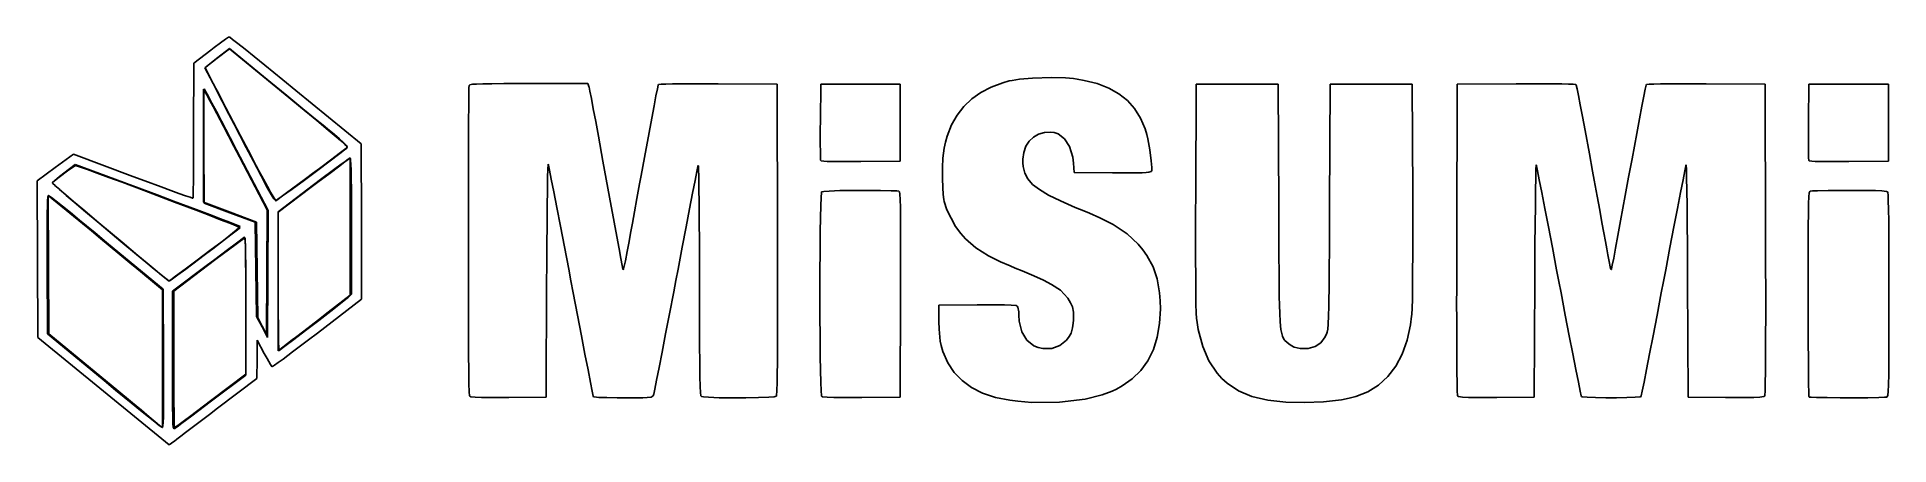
# Model space of a CAD drawing. Extents: x 1 to 1491, y 0 to 329.
import ezdxf

# ---------------------------------------------------------------- set-up
doc = ezdxf.new("R2010")
doc.units = 0

msp = doc.modelspace()

# ---------------------------------------------------------------- linework, layer by layer
for p, q in [((152.645226, 326.719101), (155.125467, 328.304355)), ((155.125467, 328.304355), (155.633761, 328.518662)), ((155.633761, 328.518662), (156.02189, 328.295578)), ((156.02189, 328.295578), (158.342835, 326.577048)), ((127.009222, 307.518662), (140.754611, 318.018662)), ((140.754611, 318.018662), (143.53891, 320.12789)), ((143.53891, 320.12789), (148.620299, 323.878769)), ((145.989092, 311.362939), (155.864105, 318.948158)), ((155.938524, 319.238236), (146.424946, 311.961253)), ((148.620299, 323.878769), (152.645226, 326.719101)), ((155.864105, 318.948158), (203.469257, 279.845025)), ((183.219262, 296.833893), (155.938524, 319.238236)), ((158.342835, 326.577048), (162.539869, 323.309006)), ((162.539869, 323.309006), (168.392799, 318.66782)), ((168.392799, 318.66782), (175.681432, 312.829856)), ((127.004611, 253.435328), (127.009222, 307.518662)), ((136.114079, 303.777721), (145.989092, 311.362939)), ((144.807039, 287.120523), (136.114079, 303.777721)), ((136.742378, 304.245182), (136.456914, 303.948947)), ((136.456914, 303.948947), (136.535615, 303.552409)), ((136.535615, 303.552409), (137.652135, 300.991888)), ((138.341048, 305.606513), (136.742378, 304.245182)), ((137.652135, 300.991888), (140.157305, 295.861236)), ((142.695143, 309.077715), (138.341048, 305.606513)), ((146.424946, 311.961253), (142.695143, 309.077715)), ((175.681432, 312.829856), (184.185578, 305.971482)), ((184.185578, 305.971482), (198.739208, 294.156455)), ((135.033624, 241.018662), (135.022892, 286.518662)), ((135.022892, 286.518662), (138.34198, 280.518662)), ((135.388939, 284.885808), (135.307517, 281.470893)), ((135.488505, 286.624823), (135.388939, 284.885808)), ((135.544702, 286.807294), (135.488505, 286.624823)), ((135.734304, 286.496894), (135.544702, 286.807294)), ((136.861563, 284.439065), (135.734304, 286.496894)), ((138.897298, 280.633715), (136.861563, 284.439065)), ((140.157305, 295.861236), (144.182915, 287.904207)), ((144.182915, 287.904207), (149.860755, 276.864558)), ((145.79343, 285.23077), (144.807039, 287.120523)), ((148.262516, 280.502209), (145.79343, 285.23077)), ((189.12168, 291.987269), (183.219262, 296.833893)), ((201.990845, 281.423968), (189.12168, 291.987269)), ((198.739208, 294.156455), (209.318789, 285.518662)), ((209.318789, 285.518662), (261.870057, 242.518662)), ((348.398841, 281.355561), (348.455756, 285.130322)), ((348.455756, 285.130322), (348.514871, 287.764552)), ((348.514871, 287.764552), (348.575875, 289.19401)), ((348.575875, 289.19401), (348.606989, 289.436874)), ((348.606989, 289.436874), (349.090427, 289.910128)), ((349.090427, 289.910128), (351.462229, 290.429249)), ((351.462229, 290.429249), (354.69699, 290.666465)), ((354.69699, 290.666465), (359.699236, 290.831235)), ((359.699236, 290.831235), (366.850085, 290.936113)), ((366.850085, 290.936113), (376.530654, 290.993652)), ((376.530654, 290.993652), (389.122061, 291.016406)), ((389.122061, 291.016406), (396.628428, 291.018662)), ((396.628428, 291.018662), (444.042878, 291.018662)), ((444.042878, 291.018662), (444.967179, 288.768662)), ((444.967179, 288.768662), (445.129286, 288.163537)), ((445.129286, 288.163537), (445.832664, 284.82964)), ((445.832664, 284.82964), (446.993669, 278.919568)), ((498.947528, 281.133402), (500.076683, 286.779593)), ((500.076683, 286.779593), (500.744091, 289.825034)), ((500.744091, 289.825034), (500.886872, 290.278574)), ((500.886872, 290.278574), (501.207655, 290.354636)), ((501.207655, 290.354636), (503.246308, 290.492167)), ((503.246308, 290.492167), (506.983092, 290.608534)), ((506.983092, 290.608534), (512.220421, 290.701684)), ((512.220421, 290.701684), (518.760711, 290.769567)), ((518.760711, 290.769567), (526.406377, 290.810133)), ((526.406377, 290.810133), (539.515239, 290.815275)), ((539.515239, 290.815275), (549.059912, 290.778574)), ((549.059912, 290.778574), (596.5, 290.518662)), ((596.5, 290.518662), (596.753904, 165.625829)), ((631.234751, 260.529591), (631.5, 290.518662)), ((631.5, 290.518662), (663.5, 290.518662)), ((663.5, 290.518662), (695.5, 290.518662)), ((695.5, 290.518662), (695.5, 259.518662)), ((753.049634, 278.760281), (760.381857, 283.941963)), ((760.381857, 283.941963), (768.723414, 288.24405)), ((768.723414, 288.24405), (778.099696, 291.690883)), ((778.099696, 291.690883), (783.183794, 293.101187)), ((783.183794, 293.101187), (785.564748, 293.625178)), ((785.564748, 293.625178), (791.328363, 294.518659)), ((791.328363, 294.518659), (801.797115, 295.45343)), ((801.797115, 295.45343), (817.252361, 295.889191)), ((817.252361, 295.889191), (828.377613, 295.563264)), ((828.377613, 295.563264), (834.891515, 295.015947)), ((834.891515, 295.015947), (837.741397, 294.63944)), ((837.741397, 294.63944), (843.473052, 293.63034)), ((843.473052, 293.63034), (853.984325, 290.95049)), ((853.984325, 290.95049), (863.259256, 287.362184)), ((863.259256, 287.362184), (871.337492, 282.833916)), ((933.208477, 199.518662), (933.5, 290.518662)), ((933.5, 290.518662), (966.5, 290.518662)), ((966.5, 290.518662), (999.5, 290.518662)), ((999.5, 290.518662), (1000, 192.018662)), ((1041, 192.518662), (1041.5, 290.518662)), ((1041.5, 290.518662), (1074.5, 290.518662)), ((1074.5, 290.518662), (1107.5, 290.518662)), ((1107.5, 290.518662), (1107.790743, 202.018662)), ((1143.246096, 165.625829), (1143.5, 290.518662)), ((1143.5, 290.518662), (1190.940088, 290.778574)), ((1190.940088, 290.778574), (1200.486476, 290.81411)), ((1200.486476, 290.81411), (1213.603804, 290.803219)), ((1213.603804, 290.803219), (1221.258539, 290.756493)), ((1221.258539, 290.756493), (1227.810238, 290.680862)), ((1227.810238, 290.680862), (1233.060969, 290.578609)), ((1233.060969, 290.578609), (1236.812805, 290.45202)), ((1236.812805, 290.45202), (1238.867815, 290.30338)), ((1238.867815, 290.30338), (1239.197158, 290.221504)), ((1239.197158, 290.221504), (1239.345277, 289.780605)), ((1239.345277, 289.780605), (1240.004231, 286.866216)), ((1240.004231, 286.866216), (1241.101256, 281.480144)), ((1293.787485, 280.892436), (1294.954131, 286.647007)), ((1294.954131, 286.647007), (1295.649718, 289.755198)), ((1295.649718, 289.755198), (1295.802611, 290.221272)), ((1295.802611, 290.221272), (1296.131977, 290.303172)), ((1296.131977, 290.303172), (1298.187032, 290.451857)), ((1298.187032, 290.451857), (1301.938909, 290.578488)), ((1301.938909, 290.578488), (1307.189678, 290.680777)), ((1307.189678, 290.680777), (1313.741408, 290.75644)), ((1313.741408, 290.75644), (1321.396168, 290.803191)), ((1321.396168, 290.803191), (1334.513519, 290.814105)), ((1334.513519, 290.814105), (1344.059912, 290.778574)), ((1344.059912, 290.778574), (1391.5, 290.518662)), ((1391.5, 290.518662), (1391.753904, 165.625829)), ((1426.234751, 260.529591), (1426.5, 290.518662)), ((1426.5, 290.518662), (1458.5, 290.518662)), ((1458.5, 290.518662), (1490.5, 290.518662)), ((1490.5, 290.518662), (1490.5, 259.518662)), ((135.204108, 270.363114), (135.184621, 263.045125)), ((135.24549, 276.567516), (135.204108, 270.363114)), ((135.307517, 281.470893), (135.24549, 276.567516)), ((138.34198, 280.518662), (138.795152, 279.686522)), ((138.795152, 279.686522), (140.327617, 276.816633)), ((141.734788, 275.283063), (138.897298, 280.633715)), ((140.327617, 276.816633), (142.607763, 272.505328)), ((145.267315, 268.58933), (141.734788, 275.283063)), ((142.607763, 272.505328), (145.531008, 266.951884)), ((149.38816, 260.754737), (145.267315, 268.58933)), ((152.990543, 271.450806), (148.262516, 280.502209)), ((149.860755, 276.864558), (155.28269, 266.407703)), ((164.706443, 249.030105), (152.990543, 271.450806)), ((214.967404, 270.776838), (201.990845, 281.423968)), ((203.469257, 279.845025), (213.026267, 271.974746)), ((213.026267, 271.974746), (226.077708, 261.15501)), ((226.477305, 261.337373), (214.967404, 270.776838)), ((348.221463, 260.089686), (348.318276, 273.695448)), ((348.318276, 273.695448), (348.398841, 281.355561)), ((446.993669, 278.919568), (448.554786, 270.739749)), ((448.554786, 270.739749), (450.458505, 260.596612)), ((495.531406, 263.240693), (497.413483, 273.186942)), ((497.413483, 273.186942), (498.947528, 281.133402)), ((741.311617, 265.660764), (746.701352, 272.674661)), ((746.701352, 272.674661), (753.049634, 278.760281)), ((871.337492, 282.833916), (878.258681, 277.334184)), ((878.258681, 277.334184), (884.062469, 270.831481)), ((884.062469, 270.831481), (888.788506, 263.294304)), ((1241.101256, 281.480144), (1242.581696, 273.908512)), ((1242.581696, 273.908512), (1244.390895, 264.437446)), ((1290.274668, 262.668192), (1292.208193, 272.797494)), ((1292.208193, 272.797494), (1293.787485, 280.892436)), ((126.992794, 242.560236), (127.004611, 253.435328)), ((135.184621, 263.045125), (135.199177, 250.390183)), ((145.531008, 266.951884), (150.892915, 256.728627)), ((156.439075, 247.306089), (149.38816, 260.754737)), ((150.892915, 256.728627), (159.316878, 240.610051)), ((155.28269, 266.407703), (159.482277, 258.339686)), ((159.482277, 258.339686), (164.169053, 249.356876)), ((226.077708, 261.15501), (233.639591, 254.837348)), ((231.190368, 257.474106), (226.477305, 261.337373)), ((234.586975, 254.68756), (231.190368, 257.474106)), ((233.639591, 254.837348), (240.063788, 249.426778)), ((240.212305, 250.042748), (234.586975, 254.68756)), ((348.139055, 243.078131), (348.221463, 260.089686)), ((450.458505, 260.596612), (452.647314, 248.796585)), ((493.358157, 251.595134), (495.531406, 263.240693)), ((631.170569, 243.574006), (631.191455, 254.479396)), ((631.191455, 254.479396), (631.234751, 260.529591)), ((695.5, 259.518662), (695.5, 228.518662)), ((733.306224, 248.750764), (736.855039, 257.694245)), ((736.855039, 257.694245), (741.311617, 265.660764)), ((888.788506, 263.294304), (892.476437, 254.691147)), ((892.476437, 254.691147), (893.943503, 249.97998)), ((1244.390895, 264.437446), (1246.474196, 253.35307)), ((1246.474196, 253.35307), (1249.993527, 234.327448)), ((1288.045323, 250.81054), (1290.274668, 262.668192)), ((1426.170569, 243.574006), (1426.191455, 254.479396)), ((1426.191455, 254.479396), (1426.234751, 260.529591)), ((1490.5, 259.518662), (1490.5, 228.518662)), ((126.937767, 227.646103), (126.992794, 242.560236)), ((135.044357, 195.518662), (135.033624, 241.018662)), ((135.199177, 250.390183), (135.239897, 241.108264)), ((135.239897, 241.108264), (135.5, 194.844326)), ((161.563818, 237.504058), (156.439075, 247.306089)), ((159.316878, 240.610051), (163.839876, 231.933037)), ((164.169053, 249.356876), (169.359492, 239.427243)), ((172.940914, 233.276993), (164.706443, 249.030105)), ((169.359492, 239.427243), (175.070068, 228.518755)), ((240.063788, 249.426778), (245.156221, 245.086758)), ((244.426221, 246.493251), (240.212305, 250.042748)), ((247.403641, 243.868205), (244.426221, 246.493251)), ((245.156221, 245.086758), (248.722813, 241.980742)), ((249.437736, 238.8347), (247.258263, 237.12465)), ((249.933972, 241.29021), (247.403641, 243.868205)), ((248.469985, 237.538342), (249.878098, 238.647366)), ((248.722813, 241.980742), (250.569487, 240.272186)), ((250.612684, 239.809175), (249.437736, 238.8347)), ((249.878098, 238.647366), (250.190368, 238.914229)), ((250.612575, 239.493713), (249.933972, 241.29021)), ((250.190368, 238.914229), (250.612575, 239.493713)), ((250.569487, 240.272186), (250.787205, 239.993035)), ((250.787205, 239.993035), (250.612684, 239.809175)), ((261.870057, 242.518662), (261.935028, 179.906867)), ((348.07354, 223.174709), (348.139055, 243.078131)), ((452.647314, 248.796585), (456.339261, 228.660187)), ((489.676712, 231.597892), (493.358157, 251.595134)), ((631.231168, 235.116827), (631.170569, 243.574006)), ((729.809179, 230.989969), (730.710474, 238.970056)), ((730.710474, 238.970056), (731.864292, 243.905055)), ((731.864292, 243.905055), (733.306224, 248.750764)), ((796.535344, 240.493851), (794.810682, 235.604937)), ((799.177053, 244.659284), (796.535344, 240.493851)), ((802.625593, 247.99464), (799.177053, 244.659284)), ((806.770749, 250.39332), (802.625593, 247.99464)), ((811.502304, 251.748725), (806.770749, 250.39332)), ((816.710044, 251.954259), (811.502304, 251.748725)), ((819.458041, 251.592511), (816.710044, 251.954259)), ((822.440264, 250.638524), (819.458041, 251.592511)), ((827.671842, 246.644358), (822.440264, 250.638524)), ((831.6994, 240.229914), (827.671842, 246.644358)), ((834.250704, 231.828762), (831.6994, 240.229914)), ((893.943503, 249.97998), (894.786002, 246.486176)), ((894.786002, 246.486176), (896.348552, 237.741861)), ((1284.274418, 230.452803), (1288.045323, 250.81054)), ((1426.231168, 235.116827), (1426.170569, 243.574006)), ((15.632386, 223.496492), (30.279616, 234.169207)), ((31.710929, 225.921418), (22.605464, 218.887749)), ((25.436063, 220.773432), (29.787113, 223.788469)), ((29.787113, 223.788469), (31.628527, 224.869464)), ((30.279616, 234.169207), (78.106182, 216.226975)), ((31.628527, 224.869464), (32.082367, 225.018662)), ((97.605464, 201.344153), (31.710929, 225.921418)), ((32.082367, 225.018662), (32.688531, 224.877082)), ((32.688531, 224.877082), (35.958637, 223.79828)), ((35.958637, 223.79828), (41.656269, 221.778262)), ((126.879434, 218.962373), (126.937767, 227.646103)), ((187.018026, 188.76573), (161.563818, 237.504058)), ((163.839876, 231.933037), (186.018682, 189.347411)), ((175.257045, 228.858343), (172.940914, 233.276993)), ((175.070068, 228.518755), (181.317255, 216.599382)), ((179.490829, 220.852444), (175.257045, 228.858343)), ((226.958231, 221.412115), (236.858554, 228.775635)), ((238.176176, 230.20966), (228.130471, 222.689362)), ((236.819746, 218.994993), (244.65122, 224.9011)), ((236.858554, 228.775635), (244.619523, 234.602202)), ((244.190287, 234.767142), (238.176176, 230.20966)), ((245.737338, 226.075078), (239.480275, 221.482895)), ((247.258263, 237.12465), (244.190287, 234.767142)), ((244.619523, 234.602202), (248.469985, 237.538342)), ((244.65122, 224.9011), (248.636377, 227.905349)), ((248.976581, 228.404229), (245.737338, 226.075078)), ((248.636377, 227.905349), (250.171241, 229.061544)), ((251.328957, 230.044275), (248.976581, 228.404229)), ((250.171241, 229.061544), (250.557571, 229.352068)), ((250.557571, 229.352068), (253, 231.185475)), ((252.67347, 230.906709), (251.328957, 230.044275)), ((252.929966, 231.018662), (252.67347, 230.906709)), ((253.06509, 230.8235), (252.929966, 231.018662)), ((253, 231.185475), (252.999184, 175.852068)), ((253.306115, 229.239467), (253.06509, 230.8235)), ((253.509164, 226.013283), (253.306115, 229.239467)), ((253.675419, 221.084303), (253.509164, 226.013283)), ((412.13763, 225.681198), (411.97889, 222.196408)), ((412.212839, 226.018662), (412.13763, 225.681198)), ((412.376781, 225.386217), (412.212839, 226.018662)), ((413.219074, 221.399287), (412.376781, 225.386217)), ((456.339261, 228.660187), (458.989178, 214.058557)), ((487.024286, 217.018662), (489.676712, 231.597892)), ((532.772921, 224.297074), (531.917397, 220.213517)), ((532.952147, 225.018662), (532.772921, 224.297074)), ((533.050248, 224.857444), (532.952147, 225.018662)), ((533.235218, 221.967304), (533.050248, 224.857444)), ((631.325669, 230.997697), (631.231168, 235.116827)), ((631.410306, 229.550974), (631.325669, 230.997697)), ((631.458771, 229.265508), (631.410306, 229.550974)), ((631.929413, 228.925255), (631.458771, 229.265508)), ((634.07264, 228.544222), (631.929413, 228.925255)), ((636.659548, 228.370168), (634.07264, 228.544222)), ((640.332859, 228.255076), (636.659548, 228.370168)), ((645.229657, 228.194653), (640.332859, 228.255076)), ((651.487026, 228.184602), (645.229657, 228.194653)), ((659.242049, 228.220629), (651.487026, 228.184602)), ((663.724019, 228.254579), (659.242049, 228.220629)), ((695.5, 228.518662), (663.724019, 228.254579)), ((729.593549, 223.438547), (729.809179, 230.989969)), ((794.810682, 235.604937), (794.113282, 230.099143)), ((794.113282, 230.099143), (794.184247, 227.148227)), ((794.184247, 227.148227), (794.49596, 224.254804)), ((794.49596, 224.254804), (795.789783, 218.999625)), ((834.887688, 227.018662), (834.250704, 231.828762)), ((835.5, 219.518662), (834.887688, 227.018662)), ((896.348552, 237.741861), (897.478617, 228.788308)), ((897.478617, 228.788308), (897.848005, 223.475614)), ((1207.136751, 225.232132), (1206.978202, 221.844669)), ((1207.211861, 225.518662), (1207.136751, 225.232132)), ((1207.375023, 224.838986), (1207.211861, 225.518662)), ((1208.211884, 220.783256), (1207.375023, 224.838986)), ((1249.993527, 234.327448), (1252.522961, 220.461592)), ((1281.561075, 215.61307), (1284.274418, 230.452803)), ((1327.624977, 224.838986), (1326.788116, 220.783256)), ((1327.788139, 225.518662), (1327.624977, 224.838986)), ((1327.863249, 225.232132), (1327.788139, 225.518662)), ((1328.021798, 221.844669), (1327.863249, 225.232132)), ((1426.325669, 230.997697), (1426.231168, 235.116827)), ((1426.410306, 229.550974), (1426.325669, 230.997697)), ((1426.458771, 229.265508), (1426.410306, 229.550974)), ((1426.929413, 228.925255), (1426.458771, 229.265508)), ((1429.07264, 228.544222), (1426.929413, 228.925255)), ((1431.659548, 228.370168), (1429.07264, 228.544222)), ((1435.332859, 228.255076), (1431.659548, 228.370168)), ((1440.229657, 228.194653), (1435.332859, 228.255076)), ((1446.487026, 228.184602), (1440.229657, 228.194653)), ((1454.242049, 228.220629), (1446.487026, 228.184602)), ((1458.724019, 228.254579), (1454.242049, 228.220629)), ((1490.5, 228.518662), (1458.724019, 228.254579)), ((0.985155, 212.823776), (15.632386, 223.496492)), ((1.242577, 149.714613), (0.985155, 212.823776)), ((13.455151, 211.371319), (13.211317, 211.07032)), ((13.211317, 211.07032), (13.449335, 210.767461)), ((13.312387, 210.843153), (13.465506, 211.152344)), ((13.57274, 210.571951), (13.312387, 210.843153)), ((13.449335, 210.767461), (15.431002, 208.916463)), ((14.932988, 212.713218), (13.455151, 211.371319)), ((13.465506, 211.152344), (14.825768, 212.489328)), ((15.46767, 208.881342), (13.57274, 210.571951)), ((14.825768, 212.489328), (18.755809, 215.728355)), ((19.047204, 216.094863), (14.932988, 212.713218)), ((15.431002, 208.916463), (19.19427, 205.594925)), ((19.035322, 205.795445), (15.46767, 208.881342)), ((18.755809, 215.728355), (25.436063, 220.773432)), ((22.605464, 218.887749), (19.047204, 216.094863)), ((41.656269, 221.778262), (49.402012, 218.960596)), ((49.402012, 218.960596), (58.816452, 215.48885)), ((58.816452, 215.48885), (69.520174, 211.506592)), ((69.520174, 211.506592), (87.163194, 204.890051)), ((78.106182, 216.226975), (87.724422, 212.633651)), ((87.724422, 212.633651), (100.919395, 207.757458)), ((126.72075, 205.624641), (126.80636, 211.547214)), ((126.80636, 211.547214), (126.879434, 218.962373)), ((183.185375, 213.969147), (179.490829, 220.852444)), ((181.317255, 216.599382), (184.647226, 210.250604)), ((186.331158, 208.225335), (183.185375, 213.969147)), ((184.647226, 210.250604), (186.428589, 206.901225)), ((223.429966, 209.43938), (195, 187.860097)), ((206.228277, 206.124176), (216.052109, 213.355479)), ((216.853775, 214.326295), (206.691534, 206.792033)), ((216.052109, 213.355479), (221.5, 217.37486)), ((222.5, 218.508773), (216.853775, 214.326295)), ((221.5, 217.37486), (226.958231, 221.412115)), ((221.606564, 207.518662), (226.981428, 211.57366)), ((228.130471, 222.689362), (222.5, 218.508773)), ((229.162786, 213.774202), (223.429966, 209.43938)), ((226.981428, 211.57366), (236.819746, 218.994993)), ((239.480275, 221.482895), (229.162786, 213.774202)), ((253.806066, 214.391882), (253.675419, 221.084303)), ((253.902287, 205.875376), (253.806066, 214.391882)), ((348.027408, 200.893346), (348.07354, 223.174709)), ((411.813202, 215.283005), (411.645539, 205.322434)), ((411.97889, 222.196408), (411.813202, 215.283005)), ((414.684641, 214.104099), (413.219074, 221.399287)), ((416.698357, 203.886006), (414.684641, 214.104099)), ((458.989178, 214.058557), (461.627684, 199.495396)), ((483.644635, 198.366306), (485.828129, 210.414474)), ((485.828129, 210.414474), (487.024286, 217.018662)), ((530.460504, 212.925614), (528.475915, 202.81276)), ((531.917397, 220.213517), (530.460504, 212.925614)), ((533.403273, 215.836091), (533.235218, 221.967304)), ((533.552082, 206.682847), (533.403273, 215.836091)), ((729.558177, 218.518662), (729.593549, 223.438547)), ((729.566551, 214.497897), (729.558177, 218.518662)), ((729.717955, 207.449927), (729.566551, 214.497897)), ((795.789783, 218.999625), (798.199744, 214.278413)), ((798.199744, 214.278413), (801.99257, 209.881262)), ((801.99257, 209.881262), (807.434988, 205.598269)), ((866.275825, 219.254173), (835.5, 219.518662)), ((871.112051, 219.214988), (866.275825, 219.254173)), ((879.242673, 219.168694), (871.112051, 219.214988)), ((885.518467, 219.173558), (879.242673, 219.168694)), ((890.180571, 219.239654), (885.518467, 219.173558)), ((893.470122, 219.377053), (890.180571, 219.239654)), ((895.628256, 219.595826), (893.470122, 219.377053)), ((897.271538, 220.098596), (895.628256, 219.595826)), ((897.656105, 220.56487), (897.271538, 220.098596)), ((897.79085, 221.201577), (897.656105, 220.56487)), ((897.848005, 223.475614), (897.79085, 221.201577)), ((1206.812689, 215.020829), (1206.645182, 205.140006)), ((1206.978202, 221.844669), (1206.812689, 215.020829)), ((1209.667309, 213.452753), (1208.211884, 220.783256)), ((1211.666714, 203.231953), (1209.667309, 213.452753)), ((1252.522961, 220.461592), (1253.821244, 213.306337)), ((1253.821244, 213.306337), (1256.180885, 200.305661)), ((1278.854594, 200.7802), (1281.561075, 215.61307)), ((1325.332691, 213.452753), (1323.333286, 203.231953)), ((1326.788116, 220.783256), (1325.332691, 213.452753)), ((1328.187311, 215.020829), (1328.021798, 221.844669)), ((1328.354818, 205.140006), (1328.187311, 215.020829)), ((9.525244, 196.98264), (9.353306, 192.635541)), ((9.760423, 199.626826), (9.525244, 196.98264)), ((10.063339, 200.818406), (9.760423, 199.626826)), ((10.241603, 145.306085), (9.983207, 201.022659)), ((9.983207, 201.022659), (44.741603, 172.335927)), ((10.241604, 200.94769), (10.063339, 200.818406)), ((10.605848, 200.744843), (10.241604, 200.94769)), ((12.669243, 199.22409), (10.605848, 200.744843)), ((16.352699, 196.34571), (12.669243, 199.22409)), ((21.464432, 192.264645), (16.352699, 196.34571)), ((24.084203, 201.477036), (19.035322, 205.795445)), ((19.19427, 205.594925), (24.468049, 201.030641)), ((30.422822, 196.088893), (24.084203, 201.477036)), ((24.468049, 201.030641), (30.981251, 195.45141)), ((37.859686, 189.793795), (30.422822, 196.088893)), ((30.981251, 195.45141), (38.462789, 189.085026)), ((87.163194, 204.890051), (111.65851, 195.621173)), ((110.859461, 196.391473), (97.605464, 201.344153)), ((100.919395, 207.757458), (108.605188, 204.953321)), ((108.605188, 204.953321), (115.170887, 202.589814)), ((129.049946, 189.561299), (110.859461, 196.391473)), ((111.65851, 195.621173), (129.098526, 188.962508)), ((115.170887, 202.589814), (120.418139, 200.738339)), ((120.418139, 200.738339), (124.148591, 199.470298)), ((124.148591, 199.470298), (126.163891, 198.857094)), ((126.163891, 198.857094), (126.466374, 198.818369)), ((126.466374, 198.818369), (126.520757, 199.153312)), ((126.520757, 199.153312), (126.624813, 201.418669)), ((126.624813, 201.418669), (126.72075, 205.624641)), ((156.272179, 187.518662), (135.044357, 195.518662)), ((135.5, 194.844326), (156, 187.067532)), ((188.918656, 203.637893), (186.331158, 208.225335)), ((186.428589, 206.901225), (189.387096, 201.632342)), ((190.938346, 200.223705), (188.918656, 203.637893)), ((189.387096, 201.632342), (191.548194, 198.257125)), ((192.380704, 197.999653), (190.938346, 200.223705)), ((191.548194, 198.257125), (192.921746, 196.760174)), ((193.236208, 196.982621), (192.380704, 197.999653)), ((192.921746, 196.760174), (193.316273, 196.711235)), ((193.440914, 196.932014), (193.236208, 196.982621)), ((193.316273, 196.711235), (193.576932, 196.888887)), ((193.694064, 197.125296), (193.440914, 196.932014)), ((193.576932, 196.888887), (194.886426, 197.827445)), ((195.019262, 198.117776), (193.694064, 197.125296)), ((194.886426, 197.827445), (198.604359, 200.534504)), ((197.336999, 199.844395), (195.019262, 198.117776)), ((195.097985, 187.518662), (221.606564, 207.518662)), ((200.528088, 202.216655), (197.336999, 199.844395)), ((198.604359, 200.534504), (206.228277, 206.124176)), ((206.691534, 206.792033), (200.528088, 202.216655)), ((253.965267, 195.474139), (253.902287, 205.875376)), ((253.99619, 183.127526), (253.965267, 195.474139)), ((348.003149, 176.747967), (348.027408, 200.893346)), ((411.645539, 205.322434), (411.480876, 192.69614)), ((419.185097, 191.130361), (416.698357, 203.886006)), ((461.627684, 199.495396), (465.263311, 179.548875)), ((481.724523, 187.786837), (483.644635, 198.366306)), ((528.475915, 202.81276), (526.037301, 190.254349)), ((533.679314, 194.726613), (533.552082, 206.682847)), ((533.782638, 180.186431), (533.679314, 194.726613)), ((631.508588, 192.541937), (631.754183, 199.387037)), ((631.754183, 199.387037), (632.041064, 203.197404)), ((632.041064, 203.197404), (632.2, 203.818662)), ((632.2, 203.818662), (632.495401, 203.945664)), ((632.495401, 203.945664), (634.01536, 204.180955)), ((634.01536, 204.180955), (638.303725, 204.485233)), ((638.303725, 204.485233), (646.890097, 204.794873)), ((646.890097, 204.794873), (657.524901, 204.987409)), ((657.524901, 204.987409), (668.866411, 205.054864)), ((668.866411, 205.054864), (679.572903, 204.989255)), ((679.572903, 204.989255), (688.30265, 204.782604)), ((688.30265, 204.782604), (692.745591, 204.530256)), ((692.745591, 204.530256), (694.391003, 204.313791)), ((694.391003, 204.313791), (694.755852, 204.190716)), ((694.755852, 204.190716), (694.933214, 203.869171)), ((694.933214, 203.869171), (695.234836, 201.869702)), ((695.234836, 201.869702), (695.469323, 197.756152)), ((695.469323, 197.756152), (695.641082, 191.161832)), ((730.045655, 201.782832), (729.717955, 207.449927)), ((730.545756, 197.563964), (730.045655, 201.782832)), ((730.85924, 196.018662), (730.545756, 197.563964)), ((733.002893, 189.385853), (730.85924, 196.018662)), ((807.434988, 205.598269), (814.793727, 201.219527)), ((814.793727, 201.219527), (824.335514, 196.53513)), ((824.335514, 196.53513), (836.327076, 191.335175)), ((933.176686, 188.280176), (933.208477, 199.518662)), ((1107.790743, 202.018662), (1107.82241, 191.070556)), ((1206.645182, 205.140006), (1206.480652, 192.581595)), ((1214.135516, 190.505332), (1211.666714, 203.231953)), ((1256.180885, 200.305661), (1258.242366, 188.958674)), ((1275.11756, 180.456332), (1278.854594, 200.7802)), ((1323.333286, 203.231953), (1320.864484, 190.505332)), ((1328.519348, 192.581595), (1328.354818, 205.140006)), ((1426.183218, 185.847953), (1426.346786, 194.413481)), ((1426.346786, 194.413481), (1426.583639, 199.873898)), ((1426.583639, 199.873898), (1426.90679, 202.91059)), ((1426.90679, 202.91059), (1427.32925, 204.204942)), ((1427.32925, 204.204942), (1427.581787, 204.411673)), ((1427.581787, 204.411673), (1427.897098, 204.473506)), ((1427.897098, 204.473506), (1429.392711, 204.591658)), ((1429.392711, 204.591658), (1433.557899, 204.750437)), ((1433.557899, 204.750437), (1442.024793, 204.914632)), ((1442.024793, 204.914632), (1452.879741, 205.006273)), ((1452.879741, 205.006273), (1458.881787, 205.018662)), ((1458.881787, 205.018662), (1462.808722, 205.014848)), ((1462.808722, 205.014848), (1469.747761, 204.983286)), ((1469.747761, 204.983286), (1475.527034, 204.917486)), ((1475.527034, 204.917486), (1480.218547, 204.814651)), ((1480.218547, 204.814651), (1485.373781, 204.584846)), ((1485.373781, 204.584846), (1489.112326, 204.122735)), ((1489.112326, 204.122735), (1489.8, 203.818662)), ((1489.8, 203.818662), (1489.964058, 203.420565)), ((1489.964058, 203.420565), (1490.250051, 201.160171)), ((1490.250051, 201.160171), (1490.483216, 196.717312)), ((1490.483216, 196.717312), (1490.66755, 189.815748)), ((9.240111, 186.335221), (9.181162, 177.831372)), ((9.353306, 192.635541), (9.240111, 186.335221)), ((27.812661, 187.135839), (21.464432, 192.264645)), ((35.205602, 181.114235), (27.812661, 187.135839)), ((47.834326, 170.746771), (35.205602, 181.114235)), ((50.655302, 179.006683), (37.859686, 189.793795)), ((38.462789, 189.085026), (50.907719, 178.557843)), ((60, 171.156349), (50.655302, 179.006683)), ((139.650753, 185.558667), (129.049946, 189.561299)), ((129.098526, 188.962508), (139.570244, 184.932109)), ((139.570244, 184.932109), (148.675344, 181.396174)), ((148.71127, 182.117958), (139.650753, 185.558667)), ((148.675344, 181.396174), (156.034413, 178.498272)), ((155.957777, 179.343117), (148.71127, 182.117958)), ((161.116551, 177.338089), (155.957777, 179.343117)), ((156, 187.067532), (176.5, 179.290739)), ((177.5, 179.518662), (156.272179, 187.518662)), ((176.5, 179.290739), (177, 141.4047)), ((178, 141.018662), (177.5, 179.518662)), ((186.018682, 189.347411), (185.759341, 139.110651)), ((186.759013, 137.642196), (187.018026, 188.76573)), ((195, 187.860097), (195, 131.93938)), ((195.048992, 131.706693), (195.097985, 187.518662)), ((254, 176.205753), (253.99619, 183.127526)), ((261.935028, 179.906867), (262, 117.295073)), ((411.480876, 192.69614), (411.324187, 177.785569)), ((422.069735, 176.222517), (419.185097, 191.130361)), ((465.263311, 179.548875), (467.391779, 167.952277)), ((480.049741, 178.582176), (481.724523, 187.786837)), ((526.037301, 190.254349), (523.218333, 175.629776)), ((533.859723, 163.281342), (533.782638, 180.186431)), ((631.141098, 171.615064), (631.304239, 183.128985)), ((631.304239, 183.128985), (631.508588, 192.541937)), ((695.641082, 191.161832), (695.754518, 181.720054)), ((695.754518, 181.720054), (695.814036, 169.064129)), ((739.93051, 176.012457), (733.002893, 189.385853)), ((836.327076, 191.335175), (843.324875, 188.476267)), ((843.324875, 188.476267), (847.894156, 186.59827)), ((847.894156, 186.59827), (856.207234, 182.932748)), ((856.207234, 182.932748), (866.824006, 177.521635)), ((933.145261, 167.894807), (933.176686, 188.280176)), ((1000, 192.018662), (1000.046495, 182.852359)), ((1000.046495, 182.852359), (1000.132663, 166.238922)), ((1040.875875, 169.062958), (1040.957297, 184.229335)), ((1040.957297, 184.229335), (1041, 192.518662)), ((1107.82241, 191.070556), (1107.853191, 171.169284)), ((1206.480652, 192.581595), (1206.324069, 177.724991)), ((1216.999132, 175.657366), (1214.135516, 190.505332)), ((1258.242366, 188.958674), (1260.026976, 179.154066)), ((1260.026976, 179.154066), (1261.556005, 170.780528)), ((1272.924501, 168.634968), (1275.11756, 180.456332)), ((1320.864484, 190.505332), (1318.000868, 175.657366)), ((1328.675931, 177.724991), (1328.519348, 192.581595)), ((1426.100809, 176.976181), (1426.183218, 185.847953)), ((1490.66755, 189.815748), (1490.807053, 180.179245)), ((1490.807053, 180.179245), (1490.905723, 167.531564)), ((9.181162, 177.831372), (9.171962, 166.873686)), ((9.171962, 166.873686), (9.208014, 153.211857)), ((44.741603, 172.335927), (51.953446, 166.382706)), ((57, 163.171049), (47.834326, 170.746771)), ((50.907719, 178.557843), (68.359974, 163.892666)), ((51.953446, 166.382706), (66.068555, 154.724691)), ((69.354099, 163.318512), (60, 171.156349)), ((149.969387, 163.937016), (140.117276, 156.499065)), ((142.368319, 157.983543), (152.432272, 165.818274)), ((158.081516, 170.110961), (149.969387, 163.937016)), ((152.432272, 165.818274), (158.340404, 170.564798)), ((156.034413, 178.498272), (161.268035, 176.38197)), ((162.285663, 173.357848), (158.081516, 170.110961)), ((158.340404, 170.564798), (161.285363, 173.019213)), ((163.732819, 164.258337), (160.484296, 161.818709)), ((163.91387, 176.20682), (161.116551, 177.338089)), ((161.268035, 176.38197), (163.996797, 175.190837)), ((161.285363, 173.019213), (163.302801, 174.798615)), ((161.296762, 161.768999), (164.465723, 164.11725)), ((163.905645, 174.647725), (162.285663, 173.357848)), ((163.302801, 174.798615), (164.279159, 175.811237)), ((166.103754, 166.041455), (163.732819, 164.258337)), ((164.303288, 174.987074), (163.905645, 174.647725)), ((164.341446, 176.001328), (163.91387, 176.20682)), ((163.996797, 175.190837), (164.303288, 174.987074)), ((164.279159, 175.811237), (164.341446, 176.001328)), ((164.465723, 164.11725), (166.74747, 165.793019)), ((167.476105, 167.077271), (166.103754, 166.041455)), ((166.74747, 165.793019), (168.023056, 166.707724)), ((167.75, 167.286567), (167.476105, 167.077271)), ((167.928297, 167.28769), (167.75, 167.286567)), ((168.235487, 166.325472), (167.928297, 167.28769)), ((168.023056, 166.707724), (168.246369, 166.851995)), ((168.481591, 163.8667), (168.235487, 166.325472)), ((168.246369, 166.851995), (168.323139, 166.600383)), ((168.323139, 166.600383), (168.469836, 164.465387)), ((168.469836, 164.465387), (168.604831, 160.341695)), ((252.999184, 175.852068), (252.998367, 120.518662)), ((254, 121.392844), (254, 176.205753)), ((348, 164.136874), (348.003149, 176.747967)), ((348.000817, 155.360924), (348, 164.136874)), ((411.324187, 177.785569), (411.180448, 160.972165)), ((425.277146, 159.547828), (422.069735, 176.222517)), ((467.391779, 167.952277), (469.219599, 158.065025)), ((475.859323, 155.836913), (477.36395, 163.92171)), ((477.36395, 163.92171), (478.602235, 170.65843)), ((478.602235, 170.65843), (480.049741, 178.582176)), ((523.218333, 175.629776), (520.092682, 159.318436)), ((596.753904, 165.625829), (596.770102, 157.219104)), ((631.019124, 158.467053), (631.141098, 171.615064)), ((695.814036, 169.064129), (695.824041, 152.827368)), ((744.18786, 170.288472), (739.93051, 176.012457)), ((747.999559, 166.096748), (744.18786, 170.288472)), ((756.332409, 158.78841), (747.999559, 166.096748)), ((866.824006, 177.521635), (878.111479, 170.080293)), ((878.111479, 170.080293), (886.945697, 161.836368)), ((933.157008, 150.261726), (933.145261, 167.894807)), ((1000.132663, 166.238922), (1000.215124, 151.781799)), ((1040.797573, 155.681299), (1040.875875, 169.062958)), ((1107.853191, 171.169284), (1107.840247, 153.889556)), ((1143.229748, 157.150846), (1143.246096, 165.625829)), ((1206.324069, 177.724991), (1206.180404, 160.949588)), ((1220.182977, 159.072532), (1216.999132, 175.657366)), ((1261.556005, 170.780528), (1262.850742, 163.726748)), ((1271.036621, 158.55131), (1272.924501, 168.634968)), ((1318.000868, 175.657366), (1314.817023, 159.072532)), ((1328.819596, 160.949588), (1328.675931, 177.724991)), ((1391.753904, 165.625829), (1391.770252, 157.150846)), ((1426.034182, 161.337122), (1426.061994, 169.73643)), ((1426.061994, 169.73643), (1426.100809, 176.976181)), ((1490.905723, 167.531564), (1490.96756, 151.596467)), ((1.5, 86.605451), (1.242577, 149.714613)), ((9.208014, 153.211857), (9.241604, 145.288666)), ((102.5, 125.465381), (57, 163.171049)), ((66.068555, 154.724691), (75.641851, 146.812708)), ((68.359974, 163.892666), (80.907417, 153.418689)), ((82.196115, 152.593087), (69.354099, 163.318512)), ((80.907417, 153.418689), (88.506112, 147.113112)), ((89.68269, 146.364079), (82.196115, 152.593087)), ((120.589122, 141.567364), (130.906961, 149.286513)), ((140.117276, 156.499065), (129.752137, 148.718158)), ((130.906961, 149.286513), (136.654801, 153.627215)), ((136.654801, 153.627215), (142.368319, 157.983543)), ((143.950342, 149.420812), (138.25, 145.150448)), ((139.246369, 145.254987), (144.93585, 149.533214)), ((154.230713, 157.126919), (143.950342, 149.420812)), ((144.93585, 149.533214), (155.139984, 157.179489)), ((160.484296, 161.818709), (154.230713, 157.126919)), ((155.139984, 157.179489), (161.296762, 161.768999)), ((168.672355, 159.658647), (168.481591, 163.8667)), ((168.604831, 160.341695), (168.725033, 154.453705)), ((168.813525, 153.44859), (168.672355, 159.658647)), ((168.725033, 154.453705), (168.827351, 147.025817)), ((168.910844, 144.983804), (168.813525, 153.44859)), ((348.007571, 138.964699), (348.000817, 155.360924)), ((411.180448, 160.972165), (411.054632, 142.637375)), ((428.732205, 141.491645), (425.277146, 159.547828)), ((469.219599, 158.065025), (470.69155, 150.185818)), ((470.69155, 150.185818), (471.752415, 144.613352)), ((474.416929, 148.335451), (475.859323, 155.836913)), ((520.092682, 159.318436), (516.73402, 141.699723)), ((533.908237, 144.230388), (533.859723, 163.281342)), ((596.770102, 157.219104), (596.795, 141.401266)), ((630.913266, 136.702425), (631.019124, 158.467053)), ((695.824041, 152.827368), (695.801703, 138.079288)), ((766.578303, 152.301229), (756.332409, 158.78841)), ((776.216293, 147.532704), (766.578303, 152.301229)), ((886.945697, 161.836368), (890.723989, 157.228086)), ((890.723989, 157.228086), (893.997566, 152.602536)), ((893.997566, 152.602536), (899.028985, 143.488413)), ((933.212281, 135.33711), (933.157008, 150.261726)), ((1000.215124, 151.781799), (1000.300339, 139.317898)), ((1040.719762, 143.966378), (1040.797573, 155.681299)), ((1107.840247, 153.889556), (1107.783194, 139.18532)), ((1143.204553, 141.222129), (1143.229748, 157.150846)), ((1206.180404, 160.949588), (1206.054627, 142.634781)), ((1223.61247, 141.135305), (1220.182977, 159.072532)), ((1262.850742, 163.726748), (1263.932477, 157.881416)), ((1263.932477, 157.881416), (1264.822499, 153.133224)), ((1264.822499, 153.133224), (1265.844641, 147.82458)), ((1268.404528, 144.815642), (1269.510952, 150.509991)), ((1269.510952, 150.509991), (1271.036621, 158.55131)), ((1314.817023, 159.072532), (1311.38753, 141.135305)), ((1328.945373, 142.634781), (1328.819596, 160.949588)), ((1391.770252, 157.150846), (1391.795447, 141.222129)), ((1426.005058, 140.71914), (1426.015746, 151.693083)), ((1426.015746, 151.693083), (1426.034182, 161.337122)), ((1490.96756, 151.596467), (1490.996562, 132.097719)), ((9.241604, 145.288666), (9.5, 89.558671)), ((10.5, 89.589512), (10.241603, 145.306085)), ((75.641851, 146.812708), (81.187825, 142.226472)), ((81.187825, 142.226472), (85.844665, 138.372943)), ((85.844665, 138.372943), (89.423662, 135.408095)), ((88.506112, 147.113112), (95.175525, 141.614957)), ((89.423662, 135.408095), (90.75, 134.307669)), ((96.083839, 141.059068), (89.68269, 146.364079)), ((90.75, 134.307669), (102, 124.966143)), ((95.175525, 141.614957), (100.644566, 137.152018)), ((101.20618, 136.838321), (96.083839, 141.059068)), ((100.644566, 137.152018), (104.642148, 133.952094)), ((104.856333, 133.862104), (101.20618, 136.838321)), ((112.390586, 135.811674), (108.619623, 133.071803)), ((108.823813, 132.99437), (111.142474, 134.636642)), ((138.25, 145.150448), (110, 123.991312)), ((111, 123.991312), (139.246369, 145.254987)), ((111.142474, 134.636642), (114.355647, 136.968951)), ((120.100923, 141.515345), (112.390586, 135.811674)), ((114.355647, 136.968951), (120.589122, 141.567364)), ((129.752137, 148.718158), (120.100923, 141.515345)), ((168.827351, 147.025817), (168.908694, 138.282432)), ((168.908694, 138.282432), (168.984618, 123.191667)), ((168.970058, 134.011562), (168.910844, 144.983804)), ((177, 141.4047), (177.5, 103.518662)), ((178.5, 102.518662), (178, 141.018662)), ((185.759341, 139.110651), (185.5, 88.87389)), ((186.5, 86.518662), (186.759013, 137.642196)), ((348.021625, 124.060467), (348.007571, 138.964699)), ((411.054632, 142.637375), (411, 133.018662)), ((430.529125, 132.065917), (428.732205, 141.491645)), ((471.752415, 144.613352), (472.346973, 141.646327)), ((472.346973, 141.646327), (472.452132, 141.233197)), ((472.452132, 141.233197), (472.583572, 141.174854)), ((472.583572, 141.174854), (472.923482, 141.755552)), ((472.923482, 141.755552), (473.486459, 143.892041)), ((473.486459, 143.892041), (474.416929, 148.335451)), ((516.73402, 141.699723), (514.990333, 132.518662)), ((533.921053, 133.968662), (533.908237, 144.230388)), ((596.795, 141.401266), (596.809689, 126.880541)), ((630.91584, 106.321171), (630.913266, 136.702425)), ((695.801703, 138.079288), (695.773633, 126.937239)), ((783.84389, 144.227594), (776.216293, 147.532704)), ((788.07277, 142.502769), (783.84389, 144.227594)), ((793.516183, 140.294696), (788.07277, 142.502769)), ((803.018446, 136.263575), (793.516183, 140.294696)), ((810.837858, 132.643246), (803.018446, 136.263575)), ((899.028985, 143.488413), (902.303459, 133.773572)), ((933.311434, 123.07714), (933.212281, 135.33711)), ((1000.300339, 139.317898), (1000.394774, 128.684124)), ((1040.639812, 133.800216), (1040.719762, 143.966378)), ((1107.783194, 139.18532), (1107.681648, 127.010526)), ((1143.189591, 126.621829), (1143.204553, 141.222129)), ((1206.054627, 142.634781), (1206, 133.018662)), ((1225.396026, 131.779694), (1223.61247, 141.135305)), ((1265.844641, 147.82458), (1266.735203, 143.54748)), ((1266.735203, 143.54748), (1267.242123, 141.655354)), ((1267.242123, 141.655354), (1267.535715, 141.257722)), ((1267.535715, 141.257722), (1267.655738, 141.341066)), ((1267.655738, 141.341066), (1267.774383, 141.772893)), ((1267.774383, 141.772893), (1268.404528, 144.815642)), ((1311.38753, 141.135305), (1309.603974, 131.779694)), ((1329, 133.018662), (1328.945373, 142.634781)), ((1391.795447, 141.222129), (1391.810409, 126.621829)), ((1426.000494, 128.33012), (1426.005058, 140.71914)), ((102, 124.966143), (102, 69.492402)), ((102.758396, 69.742021), (102.5, 125.465381)), ((104.642148, 133.952094), (106.897183, 132.242979)), ((106.840915, 132.290685), (104.856333, 133.862104)), ((107.148185, 132.081857), (106.840915, 132.290685)), ((106.897183, 132.242979), (107.28653, 132.018662)), ((107.35121, 132.193417), (107.148185, 132.081857)), ((107.28653, 132.018662), (107.520121, 132.130767)), ((108.619623, 133.071803), (107.35121, 132.193417)), ((107.520121, 132.130767), (108.823813, 132.99437)), ((110, 123.991312), (110, 67.948283)), ((111, 69.004987), (111, 123.991312)), ((168.996913, 120.27914), (168.970058, 134.011562)), ((168.984618, 123.191667), (169, 112.141283)), ((169, 112.298885), (168.996913, 120.27914)), ((195, 131.93938), (195.011567, 120.706087)), ((195, 75.894724), (195.048992, 131.706693)), ((195.011567, 120.706087), (195.068662, 105.340859)), ((252.998367, 120.518662), (235.249184, 106.873652)), ((251.25, 118.85268), (254, 121.392844)), ((348.04355, 110.589539), (348.021625, 124.060467)), ((411, 133.018662), (410.5, 38.518662)), ((432.324904, 122.643835), (430.529125, 132.065917)), ((435.771165, 104.615738), (432.324904, 122.643835)), ((513.246397, 123.338898), (509.885824, 105.730176)), ((514.990333, 132.518662), (513.246397, 123.338898)), ((533.927421, 127.422906), (533.921053, 133.968662)), ((533.944707, 115.169992), (533.927421, 127.422906)), ((596.809689, 126.880541), (596.813918, 113.620484)), ((695.755852, 120.956028), (695.5, 38.518662)), ((695.773633, 126.937239), (695.755852, 120.956028)), ((817.170293, 129.310619), (810.837858, 132.643246)), ((824.309344, 124.581863), (817.170293, 129.310619)), ((830.451834, 118.134975), (824.309344, 124.581863)), ((902.303459, 133.773572), (904.137833, 122.517989)), ((904.137833, 122.517989), (904.613995, 116.018662)), ((933.454823, 113.437994), (933.311434, 123.07714)), ((1000.394774, 128.684124), (1000.50489, 119.717386)), ((1000.50489, 119.717386), (1000.637154, 112.254589)), ((1040.462977, 117.642245), (1040.555093, 125.064831)), ((1040.555093, 125.064831), (1040.639812, 133.800216)), ((1107.681648, 127.010526), (1107.535225, 117.319121)), ((1143.185143, 113.31005), (1143.189591, 126.621829)), ((1206, 133.018662), (1205.5, 38.518662)), ((1227.17913, 122.429213), (1225.396026, 131.779694)), ((1230.605145, 104.531512), (1227.17913, 122.429213)), ((1307.82087, 122.429213), (1304.394855, 104.531512)), ((1309.603974, 131.779694), (1307.82087, 122.429213)), ((1329.5, 38.518662), (1329, 133.018662)), ((1391.810409, 126.621829), (1391.814857, 113.31005)), ((1426, 121.57834), (1426.000494, 128.33012)), ((1426.003459, 113.198674), (1426, 121.57834)), ((1490.996562, 132.097719), (1491, 120.925651)), ((1491, 120.925651), (1490.999505, 114.218188)), ((169, 56.334219), (169, 112.298885)), ((169, 112.141283), (169, 57.097237)), ((195.068662, 105.340859), (195.129832, 96.421669)), ((262, 117.295073), (226.534148, 90.156867)), ((235.249184, 106.873652), (227.469813, 100.891673)), ((227.632525, 100.264526), (237.40107, 107.845049)), ((237.40107, 107.845049), (245.227745, 113.982085)), ((245.227745, 113.982085), (249.252293, 117.189757)), ((249.252293, 117.189757), (250.834025, 118.489397)), ((250.834025, 118.489397), (251.25, 118.85268)), ((348.073916, 98.493228), (348.04355, 110.589539)), ((438.961848, 87.994458), (435.771165, 104.615738)), ((509.885824, 105.730176), (506.756537, 89.437836)), ((533.968508, 104.00193), (533.944707, 115.169992)), ((596.813918, 113.620484), (596.807434, 101.584648)), ((631.025386, 84.556524), (630.91584, 106.321171)), ((726.5, 112.518662), (757.379897, 112.783301)), ((726.560561, 99.518662), (726.5, 112.518662)), ((757.379897, 112.783301), (761.348983, 112.813387)), ((761.348983, 112.813387), (768.424297, 112.841917)), ((768.424297, 112.841917), (774.390914, 112.827128)), ((774.390914, 112.827128), (779.298972, 112.767664)), ((779.298972, 112.767664), (784.785939, 112.591736)), ((784.785939, 112.591736), (788.864895, 112.188143)), ((788.864895, 112.188143), (789.629897, 111.910857)), ((789.629897, 111.910857), (790.219603, 111.019547)), ((790.219603, 111.019547), (790.91113, 107.318316)), ((790.91113, 107.318316), (791, 104.577718)), ((791, 104.577718), (791.265327, 99.647829)), ((832.516838, 114.573773), (830.451834, 118.134975)), ((833.976572, 111.322445), (832.516838, 114.573773)), ((834.912119, 107.019776), (833.976572, 111.322445)), ((834.925514, 103.153646), (834.912119, 107.019776)), ((904.783942, 109.667442), (904.167305, 97.705821)), ((904.613995, 116.018662), (904.783942, 109.667442)), ((933.6428, 106.375851), (933.454823, 113.437994)), ((933.875722, 101.846892), (933.6428, 106.375851)), ((1000.637154, 112.254589), (1000.798027, 106.132642)), ((1000.798027, 106.132642), (1001.107119, 99.107048)), ((1040.183067, 104.055024), (1040.360834, 111.414476)), ((1040.360834, 111.414476), (1040.462977, 117.642245)), ((1107.106211, 105.202277), (1106.970309, 103.653229)), ((1107.343541, 110.065055), (1107.106211, 105.202277)), ((1107.535225, 117.319121), (1107.343541, 110.065055)), ((1143.191487, 101.246894), (1143.185143, 113.31005)), ((1233.782378, 88.02184), (1230.605145, 104.531512)), ((1304.394855, 104.531512), (1301.217622, 88.02184)), ((1391.814857, 113.31005), (1391.808513, 101.246894)), ((1426.030103, 97.1664), (1426.003459, 113.198674)), ((1490.999505, 114.218188), (1490.994939, 101.910369)), ((9.5, 89.558671), (55, 51.85395)), ((56, 51.879942), (10.5, 89.589512)), ((177.5, 103.518662), (182, 95.018662)), ((182, 95.696276), (178.5, 102.518662)), ((185.5, 88.87389), (182, 95.696276)), ((182, 95.018662), (186.5, 86.518662)), ((195.129832, 96.421669), (195.206775, 88.829503)), ((207.606574, 84.921479), (217.045496, 92.118496)), ((215.570661, 91.737333), (208.872151, 86.581189)), ((227.469813, 100.891673), (215.570661, 91.737333)), ((217.045496, 92.118496), (222.31673, 96.165589)), ((226.534148, 90.156867), (219.393802, 84.705643)), ((222.31673, 96.165589), (227.632525, 100.264526)), ((348.113294, 87.712846), (348.073916, 98.493228)), ((506.756537, 89.437836), (503.932405, 74.840247)), ((533.999361, 93.878786), (533.968508, 104.00193)), ((534.060047, 80.565933), (533.999361, 93.878786)), ((596.789986, 90.73659), (596.761322, 81.039864)), ((596.807434, 101.584648), (596.789986, 90.73659)), ((726.689646, 93.332663), (726.560561, 99.518662)), ((727.566525, 83.734213), (726.689646, 93.332663)), ((791.265327, 99.647829), (793.332525, 91.059146)), ((793.332525, 91.059146), (797.325292, 84.371534)), ((831.397166, 87.343105), (832.939739, 90.1227)), ((832.939739, 90.1227), (834.227435, 94.315544)), ((834.227435, 94.315544), (834.656236, 98.113089)), ((834.656236, 98.113089), (834.807166, 100.566274)), ((834.807166, 100.566274), (834.925514, 103.153646)), ((904.167305, 97.705821), (902.281785, 86.745107)), ((934.009147, 100.518662), (933.875722, 101.846892)), ((935.253869, 92.960981), (934.009147, 100.518662)), ((938.825391, 79.368733), (935.253869, 92.960981)), ((1001.107119, 99.107048), (1001.679703, 92.91036)), ((1001.679703, 92.91036), (1002.987461, 87.759574)), ((1037.333926, 87.058185), (1038.716199, 90.047134)), ((1038.716199, 90.047134), (1039.009737, 90.882401)), ((1039.009737, 90.882401), (1039.502309, 93.246875)), ((1039.502309, 93.246875), (1039.886407, 97.323135)), ((1039.886407, 97.323135), (1040.183067, 104.055024)), ((1106.033328, 96.858721), (1103.250708, 84.298005)), ((1106.970309, 103.653229), (1106.033328, 96.858721)), ((1143.208903, 90.392465), (1143.191487, 101.246894)), ((1143.23767, 80.706866), (1143.208903, 90.392465)), ((1391.791097, 90.392465), (1391.76233, 80.706866)), ((1391.808513, 101.246894), (1391.791097, 90.392465)), ((1426.08077, 82.386858), (1426.030103, 97.1664)), ((1490.984247, 91.008191), (1490.965805, 81.427057)), ((1490.994939, 101.910369), (1490.984247, 91.008191)), ((54.354948, 43.302725), (1.5, 86.605451)), ((178.057538, 84.518662), (177.981605, 69.018662)), ((183.778769, 73.781841), (178.057538, 84.518662)), ((206.25, 84.561683), (195, 75.894724)), ((195.206775, 88.829503), (195.297167, 82.793724)), ((195.297167, 82.793724), (195.398683, 78.543695)), ((195.398683, 78.543695), (195.508999, 76.308778)), ((195.508999, 76.308778), (195.56673, 76.018662)), ((195.56673, 76.018662), (195.7603, 76.123184)), ((195.7603, 76.123184), (196.917052, 76.928372)), ((196.917052, 76.928372), (200.37049, 79.471578)), ((206.606069, 75.013145), (198.907044, 69.240544)), ((200.37049, 79.471578), (207.606574, 84.921479)), ((208.872151, 86.581189), (206.25, 84.561683)), ((219.393802, 84.705643), (206.606069, 75.013145)), ((348.162254, 78.189705), (348.113294, 87.712846)), ((348.221366, 69.865116), (348.162254, 78.189705)), ((441.822729, 73.162465), (438.961848, 87.994458)), ((503.932405, 74.840247), (501.487296, 62.315778)), ((534.170679, 66.099952), (534.060047, 80.565933)), ((596.761322, 81.039864), (596.72119, 72.458025)), ((631.149588, 71.408493), (631.025386, 84.556524)), ((728.335409, 80.090903), (727.566525, 83.734213)), ((729.827854, 75.198046), (728.335409, 80.090903)), ((733.715027, 66.277565), (729.827854, 75.198046)), ((797.325292, 84.371534), (803.095842, 79.832526)), ((803.095842, 79.832526), (806.601603, 78.446102)), ((806.601603, 78.446102), (810.346901, 77.642351)), ((810.346901, 77.642351), (817.504239, 77.756087)), ((817.504239, 77.756087), (823.92346, 80.059395)), ((823.92346, 80.059395), (829.252035, 84.425784)), ((829.252035, 84.425784), (831.397166, 87.343105)), ((899.135171, 76.801076), (894.735254, 67.889506)), ((902.281785, 86.745107), (899.135171, 76.801076)), ((943.880322, 67.71361), (938.825391, 79.368733)), ((1002.987461, 87.759574), (1004.233963, 85.185798)), ((1004.233963, 85.185798), (1005.055035, 84.069536)), ((1005.055035, 84.069536), (1008.107712, 81.405474)), ((1008.107712, 81.405474), (1009.963327, 80.185798)), ((1009.963327, 80.185798), (1012.464615, 78.873704)), ((1012.464615, 78.873704), (1017.341133, 77.676722)), ((1017.341133, 77.676722), (1020.5, 77.599485)), ((1020.5, 77.599485), (1023.813071, 77.819)), ((1023.813071, 77.819), (1029.450249, 79.334585)), ((1029.450249, 79.334585), (1033.903374, 82.377532)), ((1033.903374, 82.377532), (1037.333926, 87.058185)), ((1103.250708, 84.298005), (1099.271346, 73.127843)), ((1143.278068, 72.150202), (1143.23767, 80.706866)), ((1236.636602, 73.280618), (1233.782378, 88.02184)), ((1301.217622, 88.02184), (1298.363398, 73.280618)), ((1391.76233, 80.706866), (1391.721932, 72.150202)), ((1426.152726, 69.200041), (1426.08077, 82.386858)), ((1490.965805, 81.427057), (1490.937986, 73.082368)), ((102, 69.492402), (101.994897, 58.350446)), ((102.791983, 61.820163), (102.758396, 69.742021)), ((102.828029, 48.160342), (102.791983, 61.820163)), ((110, 67.948283), (110.000225, 63.016222)), ((110.000225, 63.016222), (110.002938, 54.038101)), ((111.011498, 57.959394), (111, 69.004987)), ((177.981605, 69.018662), (177.905671, 53.518662)), ((186.06209, 69.611895), (183.778769, 73.781841)), ((188.865968, 64.879345), (186.06209, 69.611895)), ((190.009858, 63.253629), (188.865968, 64.879345)), ((190.284148, 63.031841), (190.009858, 63.253629)), ((190.548024, 63.171291), (190.284148, 63.031841)), ((192.118082, 64.253327), (190.548024, 63.171291)), ((194.953983, 66.313496), (192.118082, 64.253327)), ((198.907044, 69.240544), (194.953983, 66.313496)), ((348.291201, 62.680392), (348.221366, 69.865116)), ((348.37233, 56.576844), (348.291201, 62.680392)), ((444.279586, 60.502229), (441.822729, 73.162465)), ((446.258195, 50.396222), (444.279586, 60.502229)), ((501.487296, 62.315778), (499.495076, 52.242798)), ((534.319227, 55.094823), (534.170679, 66.099952)), ((596.669338, 64.954629), (596.605515, 58.493229)), ((596.72119, 72.458025), (596.669338, 64.954629)), ((631.31468, 59.894544), (631.149588, 71.408493)), ((631.520624, 50.481557), (631.31468, 59.894544)), ((738.827157, 58.49477), (733.715027, 66.277565)), ((889.089822, 60.026173), (882.206665, 53.226855)), ((894.735254, 67.889506), (889.089822, 60.026173)), ((950.467426, 57.883179), (943.880322, 67.71361)), ((1094.113004, 63.371617), (1087.793447, 55.052711)), ((1099.271346, 73.127843), (1094.113004, 63.371617)), ((1143.330377, 64.682575), (1143.278068, 72.150202)), ((1143.394876, 58.264088), (1143.330377, 64.682575)), ((1239.093592, 60.688266), (1236.636602, 73.280618)), ((1241.079119, 50.625203), (1239.093592, 60.688266)), ((1295.906408, 60.688266), (1293.920881, 50.625203)), ((1298.363398, 73.280618), (1295.906408, 60.688266)), ((1391.669623, 64.682575), (1391.605124, 58.264088)), ((1391.721932, 72.150202), (1391.669623, 64.682575)), ((1426.243237, 57.945938), (1426.152726, 69.200041)), ((1490.899164, 65.889525), (1490.816744, 57.074915)), ((1490.937986, 73.082368), (1490.899164, 65.889525)), ((55, 51.85395), (64.165674, 44.278535)), ((65.145093, 44.303336), (56, 51.879942)), ((101.994897, 58.350446), (101.969711, 43.115676)), ((102.818822, 37.203866), (102.828029, 48.160342)), ((110.002938, 54.038101), (110.010697, 46.180978)), ((110.010697, 46.180978), (110.025937, 39.372444)), ((111.068253, 42.850908), (111.011498, 57.959394)), ((169, 57.097237), (140.563355, 35.55795)), ((141.340619, 35.426441), (169, 56.334219)), ((177.905671, 53.518662), (146.296993, 29.518662)), ((348.516447, 49.320348), (348.37233, 56.576844)), ((348.753454, 42.881383), (348.516447, 49.320348)), ((447.684335, 43.226914), (446.258195, 50.396222)), ((498.029614, 44.999677), (497.164777, 40.964783)), ((499.495076, 52.242798), (498.029614, 44.999677)), ((534.510005, 47.231071), (534.319227, 55.094823)), ((534.747324, 42.189221), (534.510005, 47.231071)), ((596.486782, 50.675151), (596.284219, 43.557884)), ((596.605515, 58.493229), (596.486782, 50.675151)), ((631.767379, 43.636416), (631.520624, 50.481557)), ((745.190532, 51.830515), (738.827157, 58.49477)), ((752.831445, 46.265651), (745.190532, 51.830515)), ((761.776186, 41.781032), (752.831445, 46.265651)), ((869.578236, 45.057418), (865.914004, 43.372207)), ((874.093573, 47.507329), (869.578236, 45.057418)), ((882.206665, 53.226855), (874.093573, 47.507329)), ((954.35078, 53.617088), (950.467426, 57.883179)), ((958.550713, 49.792585), (954.35078, 53.617088)), ((967.71837, 43.596449), (958.550713, 49.792585)), ((1080.330437, 48.194508), (1071.741738, 42.82039)), ((1087.793447, 55.052711), (1080.330437, 48.194508)), ((1143.515091, 50.516223), (1143.394876, 58.264088)), ((1143.72065, 43.485359), (1143.515091, 50.516223)), ((1242.518959, 43.47185), (1241.079119, 50.625203)), ((1293.920881, 50.625203), (1292.481041, 43.47185)), ((1391.484909, 50.516223), (1391.27935, 43.485359)), ((1391.605124, 58.264088), (1391.484909, 50.516223)), ((1426.349569, 48.964542), (1426.243237, 57.945938)), ((1426.468986, 42.595842), (1426.349569, 48.964542)), ((1490.653166, 48.56398), (1490.416309, 43.137662)), ((1490.816744, 57.074915), (1490.653166, 48.56398)), ((107.209896, 0), (54.354948, 43.302725)), ((64.165674, 44.278535), (76.794398, 33.911904)), ((77.672226, 33.934309), (65.145093, 44.303336)), ((76.794398, 33.911904), (84.187339, 27.891065)), ((84.956326, 27.911555), (77.672226, 33.934309)), ((101.942728, 34.275964), (101.908786, 26.754781)), ((101.969711, 43.115676), (101.942728, 34.275964)), ((102.759867, 28.700518), (102.818822, 37.203866)), ((110.025937, 39.372444), (110.068151, 30.96736)), ((110.068151, 30.96736), (110.173345, 22.754843)), ((111.129059, 34.08075), (111.068253, 42.850908)), ((111.205543, 26.615444), (111.129059, 34.08075)), ((134.839535, 31.231161), (124.596156, 23.536755)), ((125.58831, 23.533743), (135.746866, 31.199839)), ((140.563355, 35.55795), (134.839535, 31.231161)), ((135.746866, 31.199839), (141.340619, 35.426441)), ((349.045902, 39.71074), (348.753454, 42.881383)), ((349.214343, 39.204318), (349.045902, 39.71074)), ((349.894731, 38.89391), (349.214343, 39.204318)), ((353.563237, 38.451274), (349.894731, 38.89391)), ((358.694, 38.264257), (353.563237, 38.451274)), ((363.419034, 38.203394), (358.694, 38.264257)), ((369.29439, 38.19034), (363.419034, 38.203394)), ((376.411526, 38.222314), (369.29439, 38.19034)), ((380.464343, 38.254318), (376.411526, 38.222314)), ((410.5, 38.518662), (380.464343, 38.254318)), ((448.483783, 39.376776), (447.684335, 43.226914)), ((448.625303, 38.815917), (448.483783, 39.376776)), ((449.203154, 38.655765), (448.625303, 38.815917)), ((452.921446, 38.370965), (449.203154, 38.655765)), ((459.401502, 38.155301), (452.921446, 38.370965)), ((467.857293, 38.034934), (459.401502, 38.155301)), ((472.580456, 38.018662), (467.857293, 38.034934)), ((476.698249, 38.019291), (472.580456, 38.018662)), ((483.43656, 38.034114), (476.698249, 38.019291)), ((488.414484, 38.088786), (483.43656, 38.034114)), ((491.915201, 38.209418), (488.414484, 38.088786)), ((495.015962, 38.571162), (491.915201, 38.209418)), ((496.623073, 39.528066), (495.015962, 38.571162)), ((496.980677, 40.268662), (496.623073, 39.528066)), ((497.164777, 40.964783), (496.980677, 40.268662)), ((535.035496, 39.649799), (534.747324, 42.189221)), ((535.2, 39.218662), (535.035496, 39.649799)), ((535.532424, 39.051111), (535.2, 39.218662)), ((537.090369, 38.750919), (535.532424, 39.051111)), ((541.354643, 38.387111), (537.090369, 38.750919)), ((549.782992, 38.061252), (541.354643, 38.387111)), ((560.151406, 37.914262), (549.782992, 38.061252)), ((571.156904, 37.942767), (560.151406, 37.914262)), ((581.496511, 38.143391), (571.156904, 37.942767)), ((589.867248, 38.51276), (581.496511, 38.143391)), ((594.069407, 38.898496), (589.867248, 38.51276)), ((595.576941, 39.206628), (594.069407, 38.898496)), ((595.881459, 39.375829), (595.576941, 39.206628)), ((596.029237, 39.952594), (595.881459, 39.375829)), ((596.284219, 43.557884), (596.029237, 39.952594)), ((632.054906, 39.826), (631.767379, 43.636416)), ((632.213947, 39.204715), (632.054906, 39.826)), ((632.905607, 38.894077), (632.213947, 39.204715)), ((636.674348, 38.451331), (632.905607, 38.894077)), ((641.963852, 38.264417), (636.674348, 38.451331)), ((646.841927, 38.203654), (641.963852, 38.264417)), ((652.912712, 38.190689), (646.841927, 38.203654)), ((660.271625, 38.222712), (652.912712, 38.190689)), ((664.463947, 38.254715), (660.271625, 38.222712)), ((695.5, 38.518662), (664.463947, 38.254715)), ((772.051045, 38.357509), (761.776186, 41.781032)), ((783.682313, 35.975936), (772.051045, 38.357509)), ((790.014817, 35.169897), (783.682313, 35.975936)), ((801.446389, 34.294806), (790.014817, 35.169897)), ((823.666258, 34.432441), (801.446389, 34.294806)), ((844.187676, 36.982683), (823.666258, 34.432441)), ((857.857214, 40.403214), (844.187676, 36.982683)), ((865.914004, 43.372207), (857.857214, 40.403214)), ((978.393136, 39.135465), (967.71837, 43.596449)), ((991.155073, 36.167227), (978.393136, 39.135465)), ((998.5, 35.167135), (991.155073, 36.167227)), ((1005.623435, 34.544271), (998.5, 35.167135)), ((1020.795723, 34.125063), (1005.623435, 34.544271)), ((1036.153639, 34.764257), (1020.795723, 34.125063)), ((1050.439268, 36.409497), (1036.153639, 34.764257)), ((1056.786877, 37.593023), (1050.439268, 36.409497)), ((1062.045112, 38.95374), (1056.786877, 37.593023)), ((1071.741738, 42.82039), (1062.045112, 38.95374)), ((1143.979999, 39.932919), (1143.72065, 43.485359)), ((1144.130544, 39.361366), (1143.979999, 39.932919)), ((1144.733311, 38.984067), (1144.130544, 39.361366)), ((1147.956825, 38.463079), (1144.733311, 38.984067)), ((1152.781213, 38.254038), (1147.956825, 38.463079)), ((1157.448794, 38.190388), (1152.781213, 38.254038)), ((1163.467364, 38.180579), (1157.448794, 38.190388)), ((1170.999723, 38.218842), (1163.467364, 38.180579)), ((1175.384448, 38.254199), (1170.999723, 38.218842)), ((1205.5, 38.518662), (1175.384448, 38.254199)), ((1243.338883, 39.608626), (1242.518959, 43.47185)), ((1243.493182, 39.029694), (1243.338883, 39.608626)), ((1244.163188, 38.787838), (1243.493182, 39.029694)), ((1248.167025, 38.400867), (1244.163188, 38.787838)), ((1254.834686, 38.142887), (1248.167025, 38.400867)), ((1263.10064, 38.013897), (1254.834686, 38.142887)), ((1271.89936, 38.013897), (1263.10064, 38.013897)), ((1280.165314, 38.142887), (1271.89936, 38.013897)), ((1286.832975, 38.400867), (1280.165314, 38.142887)), ((1290.836812, 38.787838), (1286.832975, 38.400867)), ((1291.506818, 39.029694), (1290.836812, 38.787838)), ((1291.661117, 39.608626), (1291.506818, 39.029694)), ((1292.481041, 43.47185), (1291.661117, 39.608626)), ((1359.615552, 38.254199), (1329.5, 38.518662)), ((1364.000277, 38.218842), (1359.615552, 38.254199)), ((1371.532636, 38.180579), (1364.000277, 38.218842)), ((1377.551206, 38.190388), (1371.532636, 38.180579)), ((1382.218787, 38.254038), (1377.551206, 38.190388)), ((1387.043175, 38.463079), (1382.218787, 38.254038)), ((1390.266689, 38.984067), (1387.043175, 38.463079)), ((1390.869456, 39.361366), (1390.266689, 38.984067)), ((1391.020001, 39.932919), (1390.869456, 39.361366)), ((1391.27935, 43.485359), (1391.020001, 39.932919)), ((1426.598755, 39.17983), (1426.468986, 42.595842)), ((1426.666667, 38.685328), (1426.598755, 39.17983)), ((1426.913832, 38.609507), (1426.666667, 38.685328)), ((1428.358565, 38.471591), (1426.913832, 38.609507)), ((1432.581651, 38.299335), (1428.358565, 38.471591)), ((1441.154238, 38.135134), (1432.581651, 38.299335)), ((1451.837278, 38.04695), (1441.154238, 38.135134)), ((1463.265378, 38.036081), (1451.837278, 38.04695)), ((1474.073144, 38.103827), (1463.265378, 38.036081)), ((1482.895185, 38.251486), (1474.073144, 38.103827)), ((1487.387214, 38.415454), (1482.895185, 38.251486)), ((1489.050218, 38.550415), (1487.387214, 38.415454)), ((1489.418213, 38.625651), (1489.050218, 38.550415)), ((1489.670731, 38.831728), (1489.418213, 38.625651)), ((1490.093167, 40.119174), (1489.670731, 38.831728)), ((1490.416309, 43.137662), (1490.093167, 40.119174)), ((84.187339, 27.891065), (90.535568, 22.76316)), ((91.167648, 22.781557), (84.956326, 27.911555)), ((90.535568, 22.76316), (95.647301, 18.683105)), ((96.118546, 18.699292), (91.167648, 22.781557)), ((95.647301, 18.683105), (99.330757, 15.805815)), ((99.621371, 15.81974), (96.118546, 18.699292)), ((99.330757, 15.805815), (101.394152, 14.286207)), ((101.48848, 14.297881), (99.621371, 15.81974)), ((101.82413, 16.576875), (101.775467, 14.374587)), ((101.868912, 20.779346), (101.82413, 16.576875)), ((101.908786, 26.754781), (101.868912, 20.779346)), ((101.936652, 14.214049), (102.239556, 15.407063)), ((102.239556, 15.407063), (102.474729, 18.052334)), ((102.474729, 18.052334), (102.646668, 22.40008)), ((102.646668, 22.40008), (102.759867, 28.700518)), ((110.173345, 22.754843), (110.352291, 17.433356)), ((110.352291, 17.433356), (110.624467, 14.423639)), ((111.295397, 20.680518), (111.205543, 26.615444)), ((111.396308, 16.501504), (111.295397, 20.680518)), ((111.505967, 14.30393), (111.396308, 16.501504)), ((113.014424, 14.991243), (111.768271, 14.130407)), ((115.276549, 16.62825), (113.014424, 14.991243)), ((113.635328, 14.543489), (117.60833, 17.524552)), ((118.435699, 18.953083), (115.276549, 16.62825)), ((117.60833, 17.524552), (125.58831, 23.533743)), ((124.596156, 23.536755), (118.435699, 18.953083)), ((128.015166, 15.651218), (120.565253, 10.010048)), ((139.871158, 24.64125), (128.015166, 15.651218)), ((146.296993, 29.518662), (139.871158, 24.64125)), ((101.394152, 14.286207), (101.758396, 14.083946)), ((101.75, 14.094517), (101.48848, 14.297881)), ((101.775467, 14.374587), (101.75, 14.094517)), ((101.758396, 14.083946), (101.936652, 14.214049)), ((110.949105, 2.759331), (107.209896, 0)), ((110.624467, 14.423639), (111.250148, 12.976504)), ((111.493995, 3.164929), (110.949105, 2.759331)), ((111.250148, 12.976504), (111.840619, 13.211958)), ((113.485112, 4.661222), (111.493995, 3.164929)), ((111.563355, 14.018662), (111.505967, 14.30393)), ((111.768271, 14.130407), (111.563355, 14.018662)), ((111.840619, 13.211958), (112.171615, 13.453538)), ((112.171615, 13.453538), (113.635328, 14.543489)), ((116.557191, 6.979513), (113.485112, 4.661222)), ((120.565253, 10.010048), (116.557191, 6.979513))]:
    msp.add_line(p, q)

doc.saveas('drawing.dxf')
